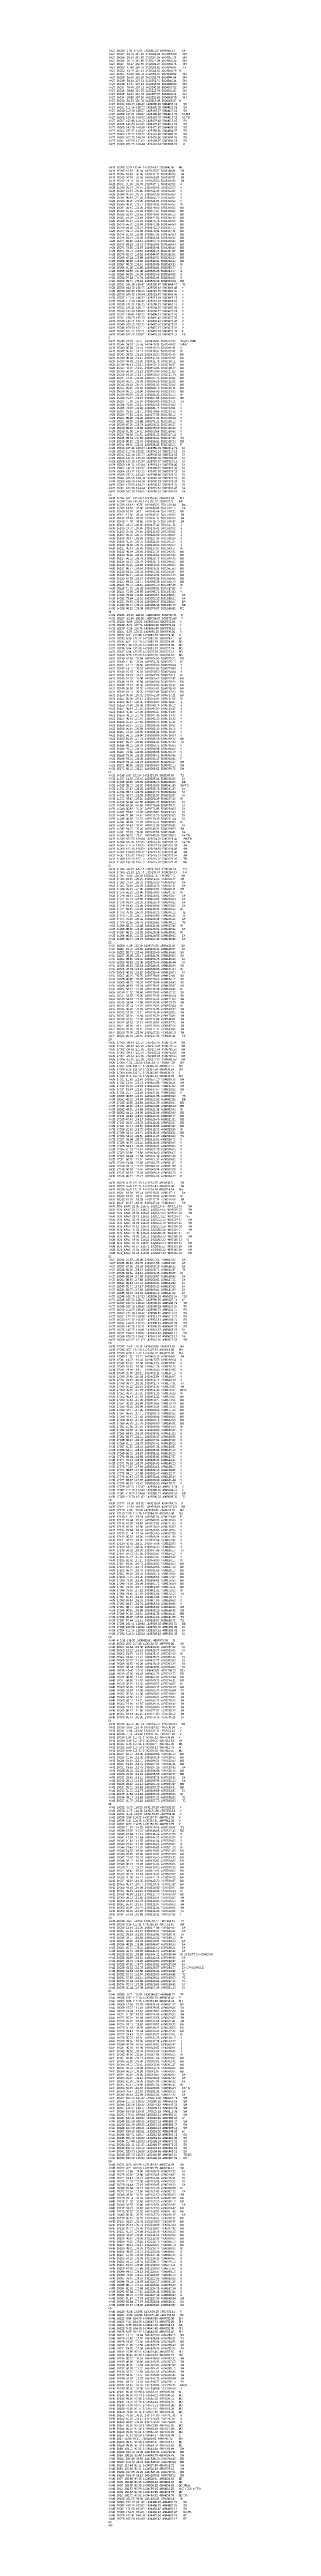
# Model space of a CAD drawing. Header units: millimetres. Extents: x -4102225 to 9709333, y -15023097 to 2258209.
# Drawn here: x 1975760 to 2001868, y 492457 to 1110595 of the extents above; entities that cross this region are included whole.
import ezdxf

# ---------------------------------------------------------------- set-up
doc = ezdxf.new("R2010")
doc.units = ezdxf.units.MM
doc.layers.get('0').update_dxf_attribs({"lineweight": 0})
doc.styles.get("Standard").update_dxf_attribs({"font": 'arial.ttf'})

msp = doc.modelspace()

# ---------------------------------------------------------------- texts
at = {"insert": (1975744.309, 1113087.968), "char_height": 500, "width": 43099.62588, "attachment_point": 1}
msp.add_mtext('\\P\\P\\PKA27  16028   3.65  143.49  1429302.26  5004065.22         SH\\PKA27  16027   10.73  140.25  1429299.06  5004055.68        SH    \\PKA27  16026   19.33  140.38  1429287.65  5004057.24        SH    \\PKA27  16025   30.44  140.46  1429277.26  5004053.32        SH    \\PKA27  16024   38.17  139.85  1429269.97  5004050.75        SH    \\PKA27  16023   47.69  139.75  1429261.62  5004045.97        TB    \\PKA27  16022   53.49  137.62  1429253.92  5004050.79   W\\PKA27  16021   55.56  136.78  1429252.37  5004048.62        SH    \\PKA27  16020   56.40  136.80  1429252.79  5004044.64        SH    \\PKA27  16019   58.24  137.31  1429251.74  5004042.24        SH\\PKA27  16018   61.71  137.22  1429248.53  5004040.93        SH    \\PKA27  16017   70.40  137.61  1429240.53  5004037.52        SH    \\PKA27  16016   78.68  137.65  1429232.78  5004034.61        SH    \\PKA27  16015   84.32  137.78  1429227.57  5004032.44        SH    \\PKA27  16014   90.83  137.90  1429221.62  5004029.79        SH\\PKA27  16013   94.12  138.08  1429218.29  5004029.27   W\\PKA27  16012  104.37  138.45  1429208.95  5004025.02        SH    \\PKA27  16011  111.94  138.23  1429202.02  5004021.95        SH    \\PKA27  16010  116.90  139.27  1429197.37  5004020.22        SH    \\PKA27  16009  125.61  139.37  1429189.40  5004016.70      SH/BB\\PKA27  16008  128.10  140.30  1429187.03  5004015.92      SH/TB\\PKA27  16007  135.45  140.18  1429179.42  5004015.16        SH    \\PKA27  16006  140.63  142.35  1429175.17  5004011.83        SH    \\PKA27  16005  143.79  140.58  1429172.93  5004008.95        SH    \\PKA27  16004  157.67  140.43  1429159.60  5004004.87        SH    \\PKA27  16003  175.21  140.77  1429143.49  5003997.92        SH    \\PKA27  16002  189.75  140.24  1429129.90  5003992.76        SH    \\PKA27  16001  192.85  141.80  1429126.97  5003991.73        SH    \\PKA27  16000  201.29  140.44  1429119.34  5003988.09        F    \\P\\P\\P\\P\\P\\P\\PKA28  15096  3.39  135.44  1429624.87  5003046.99      BB\\PKA28  15095  12.87  135.34  1429615.57  5003048.81      SH\\PKA28  15094  16.43  136.09  1429612.11  5003049.69      SH\\PKA28  15093  20.57  136.09  1429608.05  5003050.51      SH\\PKA28  15092  23.14  136.49  1429605.50  5003050.83      SH\\PKA28  15091  31.39  136.78  1429597.42  5003052.52      V\\PKA28  15090  35.74  136.67  1429593.08  5003052.96      V\\PKA28  15089  37.40  135.86  1429591.36  5003052.80      V\\PKA28  15088  39.59  135.75  1429589.18  5003053.00      V\\PKA28  15087  46.44  134.50  1429582.70  5003055.67      V\\PKA28  15086  48.25  133.99  1429581.05  5003056.62      V\\PKA28  15085  49.63  133.77  1429579.51  5003055.95      W\\PKA28  15084  50.48  133.36  1429578.66  5003056.02      BD\\PKA28  15083  51.56  133.28  1429577.57  5003056.08      BD\\PKA28  15082  52.49  133.52  1429576.64  5003056.16      BD\\PKA28  15081  54.34  133.54  1429574.82  5003056.49      BD\\PKA28  15080  55.40  133.23  1429573.75  5003056.55      BD\\PKA28  15079  56.76  133.69  1429572.38  5003056.64      BD\\PKA28  15078  58.02  133.37  1429571.20  5003057.17      BD\\PKA28  15077  59.13  133.50  1429570.11  5003057.41      BD\\PKA28  15076  61.31  133.03  1429567.92  5003057.54      BD\\PKA28  15075  63.75  133.29  1429565.58  5003058.32      BD\\PKA28  15074  66.55  133.14  1429562.79  5003058.62      BD\\PKA28  15073  69.31  133.49  1429560.03  5003058.84      BD\\PKA28  15072  73.58  133.57  1429555.98  5003060.43      BD\\PKA28  15071  78.17  133.52  1429551.43  5003061.06      BD\\PKA28  15070  82.73  133.52  1429546.97  5003062.02      BD\\PKA28  15069  87.34  133.69  1429542.53  5003063.33      BD\\PKA28  15068  88.96  133.82  1429540.91  5003063.49      BD\\PKA28  15067  90.26  133.91  1429539.59  5003063.53      W\\PKA28  15066  91.06  134.00  1429538.82  5003063.77      S\\PKA28  15065  94.55  134.30  1429535.35  5003064.17      S\\PKA28  15064  96.36  134.24  1429533.48  5003064.06      S\\PKA28  15063  97.84  134.74  1429531.98  5003064.09      S\\PKA28  15062  99.70  135.13  1429530.19  5003064.64      BB\\PKA28  15061  101.26  136.47  1429528.67  5003064.97      TB\\PKA28  15060  104.72  136.76  1429525.43  5003066.48      V\\PKA28  15059  106.43  136.25  1429523.76  5003066.84      V\\PKA28  15058  108.72  136.54  1429521.43  5003066.86      V\\PKA28  15057  113.11  136.32  1429517.19  5003068.03      V\\PKA28  15056  117.18  136.42  1429513.16  5003068.66      V\\PKA28  15055  121.62  136.26  1429508.75  5003069.21      V\\PKA28  15054  125.42  136.12  1429504.95  5003069.60      V\\PKA28  15053  130.33  136.03  1429500.17  5003070.73      V\\PKA28  15052  134.41  136.29  1429496.21  5003071.76      V\\PKA28  15051  138.23  135.78  1429492.48  5003072.55      V\\PKA28  15050  140.21  136.11  1429490.45  5003072.47      V\\PKA28  15049  155.65  136.20  1429475.35  5003075.72      V\\PKA28  15048  158.73  137.12  1429472.17  5003075.52      V\\PKA28  15047  160.24  137.11  1429470.78  5003076.29      F\\PKA28  15046  167.22  136.87  1429463.93  5003077.63      SH\\P51                \\PKA29  15045  27.28  134.41  1429430.56  5002317.39      TB(OS-10M)\\PKA29  15044  34.37  131.69  1429420.35  5002308.97      V/BB\\PKA29  15043  35.56  131.46  1429419.20  5002309.31      V\\PKA29  15042  36.46  131.44  1429418.32  5002309.51      W\\PKA29  15041  38.52  131.24  1429416.23  5002309.45      BD\\PKA29  15040  40.24  131.17  1429414.51  5002309.58      BD\\PKA29  15039  43.02  131.20  1429411.78  5002310.11      BD\\PKA29  15038  45.41  131.17  1429409.41  5002310.43      BD\\PKA29  15037  47.96  131.21  1429406.88  5002310.76      BD\\PKA29  15036  50.94  131.22  1429403.99  5002311.62      BD\\PKA29  15035  54.32  131.17  1429400.60  5002311.74      BD\\PKA29  15034  57.25  131.03  1429397.76  5002312.61      BD\\PKA29  15033  59.75  130.93  1429395.26  5002312.82      BD\\PKA29  15032  63.61  130.76  1429391.39  5002312.99      BD\\PKA29  15031  65.65  130.52  1429389.43  5002313.71      BD\\PKA29  15030  69.16  130.60  1429385.99  5002314.40      BD\\PKA29  15029  69.98  131.25  1429385.12  5002314.18      W\\PKA29  15028  70.43  131.19  1429384.68  5002314.23      BB\\PKA29  15027  71.98  133.07  1429383.09  5002314.11      TB\\PKA29  15026  72.55  133.11  1429382.58  5002314.56      V\\PKA29  15025  73.38  132.85  1429381.74  5002314.51      V\\PKA29  15024  75.50  132.71  1429379.63  5002314.78      V\\PKA29  15023  77.61  133.01  1429377.55  5002315.12      V\\PKA29  15022  80.85  133.26  1429374.31  5002315.34      V\\PKA29  15021  84.03  133.65  1429371.22  5002316.19      V\\PKA29  15020  87.03  133.79  1429368.21  5002316.37      V\\PKA29  15019  89.66  133.86  1429365.60  5002316.69      V\\PKA29  15018  91.56  134.31  1429363.68  5002316.68      V\\PKA29  15017  94.05  134.51  1429361.23  5002317.14      V\\PKA29  15016  95.01  134.55  1429360.31  5002317.45      TB\\PKA29  15015  98.59  132.43  1429356.81  5002318.28      BB\\PKA29  15014  99.00  132.45  1429356.38  5002318.15      F\\PKA29  15013  105.40  132.63  1429350.05  5002319.09      SH\\PKA29  15012  113.50  132.80  1429342.01  5002320.12      SH\\PKA29  15011  122.10  132.73  1429333.54  5002321.62      SH\\PKA29  15010  127.64  132.78  1429328.06  5002322.47      SH\\PKA29  15009  135.15  132.59  1429320.57  5002323.11      SH\\PKA29  15008  141.74  132.64  1429314.11  5002324.46      SH\\PKA29  15007  147.54  132.52  1429308.37  5002325.36      SH\\PKA29  15006  153.17  132.76  1429302.78  5002326.03      SH\\PKA29  15005  159.34  133.42  1429296.68  5002326.94      SH\\PKA29  15004  165.05  134.14  1429291.04  5002327.81      SH\\PKA29  15003  168.60  134.24  1429287.53  5002328.38      SH\\PKA29  15002  175.88  134.25  1429280.32  5002329.34      SH\\PKA29  15001  183.70  134.34  1429272.58  5002330.47      SH\\PKA29  15000  189.75  134.56  1429266.56  5002331.10      SH\\P46                \\PKA30  14034  0.01  135.98  1429156.64  5001619.34        RE    \\PKA30  14035  7.06  135.80  1429150.53  5001622.91      RE\\PKA30  14036  13.43  135.55  1429145.22  5001626.44        BA    \\PKA30  14037  14.92  132.90  1429143.88  5001627.10        SH    \\PKA30  15100  16.01  130.71  1429143.64  5001628.70      BB\\PKA30  15101  17.36  128.48  1429142.62  5001629.60      SH\\PKA30  15102  18.87  128.02  1429141.12  5001630.09      SH\\PKA30  15103  21.54  128.89  1429138.40  5001630.82      SH\\PKA30  15104  23.10  129.30  1429137.12  5001631.71      S\\PKA30  15105  24.76  129.85  1429135.92  5001632.92      S\\PKA30  15106  29.61  130.10  1429131.89  5001635.61      S\\PKA30  15107  35.33  129.67  1429126.98  5001638.56      S\\PKA30  15108  38.47  129.83  1429124.36  5001640.29      S\\PKA30  15109  41.93  129.75  1429121.06  5001641.55      S\\PKA30  15110  43.69  129.70  1429119.58  5001642.50      S\\PKA30  15111  45.41  128.93  1429117.97  5001643.17      W\\PKA30  15112  46.04  128.65  1429117.39  5001643.43      BD\\PKA30  15113  48.02  128.16  1429115.62  5001644.32      BD\\PKA30  15114  50.19  128.78  1429113.74  5001645.42      BD\\PKA30  15115  52.79  128.70  1429111.41  5001646.58      BD\\PKA30  15116  55.29  128.66  1429109.39  5001648.08      BD\\PKA30  15117  60.77  128.54  1429105.12  5001651.60      BD\\PKA30  15118  63.32  128.32  1429102.91  5001652.87      BD\\PKA30  15119  66.47  128.32  1429100.39  5001654.78      BD\\PKA30  15120  67.93  128.14  1429099.18  5001655.59      BD\\PKA30  15121  69.23  128.41  1429098.36  5001656.73      BD\\PKA30  15123  70.17  128.61  1429097.40  5001657.45      W\\PKA30  15125  71.76  130.38  1429095.91  5001657.59      V\\PKA30  15124  72.05  130.50  1429095.71  5001657.82      V\\PKA30  14033  75.04  131.93  1429092.67  5001658.60        SH    \\PKA30  14032  75.84  131.91  1429092.10  5001659.20        SH    \\PKA30  14031  78.90  135.40  1429089.37  5001660.60        BA    \\PKA30  14030  82.77  135.46  1429086.16  5001662.76        RE    \\PKA30  14029  90.53  135.39  1429079.57  5001666.86      RE\\P34                \\PKA31  15126  -15.30  128.32  1429099.60  5000733.71      F\\PKA31  15127  -12.40  128.36  1429096.56  5000733.60      V\\PKA31  15128  -9.08  128.22  1429093.64  5000731.94      V\\PKA31  15129  -5.71  127.73  1429090.30  5000731.24      V\\PKA31  15130  -2.16  126.76  1429086.89  5000730.11      V\\PKA31  15131  -1.53  126.53  1429086.15  5000730.02      S\\PKA31  15132  0.41  126.45  1429085.39  5000729.38      S\\PKA31  15133  0.50  126.22  1429085.26  5000729.41      W\\PKA31  15134  0.51  126.00  1429085.29  5000729.29      BD\\PKA31  15135  1.39  125.93  1429083.68  5000728.99      BD\\PKA31  15136  3.94  125.80  1429081.31  5000727.74      BD\\PKA31  15137  6.34  125.85  1429078.99  5000727.13      BD\\PKA31  15138  8.75  125.90  1429076.76  5000726.18      BD\\PKA31  15139  10.83  125.94  1429074.90  5000725.20      BD\\PKA31  15140  11.49  126.24  1429074.24  5000725.10      W\\PKA31  15141  12.11  126.55  1429073.60  5000725.04      S\\PKA31  15142  14.19  126.53  1429071.81  5000723.88      S\\PKA31  15143  15.37  126.33  1429070.50  5000724.04      S\\PKA31  15144  18.23  126.17  1429067.79  5000723.11      W\\PKA31  15145  19.75  126.08  1429066.41  5000722.47      BD\\PKA31  15146  23.37  125.94  1429063.09  5000720.99      BD\\PKA31  15147  27.91  125.66  1429058.83  5000719.42      BD\\PKA31  15148  30.89  125.76  1429056.01  5000718.45      BD\\PKA31  15149  34.16  125.76  1429052.84  5000717.60      BD\\PKA31  15150  35.66  126.01  1429051.39  5000717.21      BD\\PKA31  15151  36.05  126.17  1429051.05  5000717.01      W\\PKA31  15152  36.47  126.36  1429050.65  5000716.87      S\\PKA31  15153  37.80  126.92  1429049.49  5000716.18      S\\PKA31  15154  40.44  127.01  1429047.00  5000715.28      S\\PKA31  15155  41.83  127.09  1429045.67  5000714.88      V\\PKA31  15156  43.19  127.48  1429044.38  5000714.46      V\\PKA31  15157  46.41  127.67  1429041.33  5000713.42      V\\PKA31  15158  51.42  127.55  1429036.75  5000711.35      V\\PKA31  15159  52.97  127.22  1429035.35  5000710.68      V\\PKA31  15160  56.87  126.88  1429031.39  5000710.15      V\\PKA31  15161  57.20  126.65  1429031.01  5000710.25      V\\PKA31  15162  58.16  126.60  1429030.06  5000710.04      V\\PKA31  15163  62.82  127.78  1429025.26  5000709.72      BB\\PKA31  15164  66.73  128.56  1429021.93  5000707.33      TB\\PKA31  15165  68.15  128.70  1429020.71  5000706.53      V\\PKA31  15166  70.12  128.45  1429018.96  5000705.56      V\\PKA31  15167  72.69  128.50  1429016.88  5000703.76      V\\PKA31  15168  73.99  128.28  1429015.41  5000703.98      V\\PKA31  15169  75.29  128.30  1429014.17  5000703.61      F\\PKA31  15170  76.14  128.27  1429013.37  5000703.30      SH\\PKA31  15171  80.02  128.23  1429009.67  5000702.13      SH\\PKA31  15172  83.16  128.21  1429006.82  5000700.78      SH\\P47                \\PKA32  14058  5.67  133.54  1429336.89  5000247.87        TB    \\PKA32  14057  14.39  132.43  1429335.38  5000236.62        SH    \\PKA32  14056  20.99  125.92  1429325.40  5000236.88        BB    \\PKA32  14055  33.15  126.02  1429310.05  5000241.98      SH/TB\\PKA32  14054  37.47  126.23  1429305.76  5000241.39        SH    \\PKA32  14053  45.71  126.79  1429297.71  5000239.64        SH    \\PKA32  14052  50.70  125.93  1429292.83  5000238.57        SH    \\PKA32  14051  55.40  125.01  1429288.29  5000237.36      W\\PKA32  14050  58.94  124.55  1429284.72  5000237.09        SH    \\PKA32  14049  65.06  124.58  1429278.86  5000235.25        SH    \\PKA32  14048  68.93  124.82  1429274.98  5000234.88        SH    \\PKA32  14047  75.45  124.76  1429268.62  5000233.43        SH    \\PKA32  14046  81.54  124.61  1429262.70  5000232.00        SH    \\PKA32  14045  86.09  124.72  1429258.19  5000231.34        SH    \\PKA32  14044  89.93  124.97  1429254.41  5000230.63      W\\PKA32  14043  92.47  125.45  1429251.96  5000229.96        SH    \\PKA32  14042  94.76  125.40  1429249.71  5000229.53      SH\\PKA32  14041  97.01  126.38  1429247.56  5000228.81        SH    \\PKA32  14040  99.25  127.41  1429245.31  5000228.63        SH/TB    \\PKA32  14039  100.55  126.94  1429244.02  5000228.44        SH/TB    \\PKA32  14038  100.84  127.06  1429243.10  5000231.67      SH/TB\\PKA32  14064  118.04  126.29  1429227.18  5000223.58        SH    \\PKA32  14063  120.10  126.58  1429224.89  5000224.43        SH    \\PKA32  14062  124.55  126.27  1429220.55  5000223.43        SH    \\PKA32  14061  126.87  126.60  1429218.31  5000222.84        SH    \\PKA32  14060  129.23  127.13  1429216.02  5000222.25        TB    \\PKA32  14059  132.28  126.12  1429213.07  5000221.47        BB    \\P27                \\PKA33  14086  -32.93  125.44  1429243.68  4999916.51        SH    \\PKA33  14085  -22.89  125.44  1429234.09  4999919.49        SH    \\PKA33  14084  -5.36  125.10  1429217.27  4999924.43        SH    \\PKA33  14083  10.87  125.07  1429201.63  4999928.76      SH\\PKA33  14082  27.97  125.23  1429185.23  4999933.59        SH    \\PKA33  14081  43.86  125.39  1429169.78  4999937.35        SH    \\PKA33  14080  50.41  124.90  1429163.64  4999939.71      SH\\PKA33  14075  55.23  123.96  1429159.09  4999941.33      W\\PKA33  14076  58.57  123.66  1429155.82  4999942.07        SH    \\PKA33  14077  61.71  123.50  1429152.84  4999943.04        SH    \\PKA33  14078  63.87  123.26  1429150.76  4999943.63        SH    \\PKA33  14079  64.68  123.05  1429149.99  4999943.88        SH    \\PKA33  14074  68.46  123.99  1429148.13  4999950.20      W\\PKA33  14072  70.95  125.37  1429143.29  4999943.15        TB    \\PKA33  14073  71.39  125.71  1429143.69  4999946.26        TB    \\PKA33  14071  75.65  125.32  1429139.38  4999946.69        SH    \\PKA33  14070  81.58  125.45  1429133.62  4999948.10        TB    \\PKA33  14069  83.15  123.85  1429131.94  4999947.96      W\\PKA33  14068  85.00  123.28  1429130.31  4999948.99        SH    \\PKA33  14067  86.26  123.92  1429129.14  4999949.46      W\\PKA33  14066  86.89  124.32  1429128.55  4999949.69        SH    \\PKA33  14065  90.70  125.76  1429124.94  4999950.95        SH    \\P22                \\PKA34  18000  -4.39  132.10  1429274.02  4999131.25        SH    \\PKA34  18001  16.18  129.02  1429263.11  4999146.57        SH    \\PKA34  18002  28.75  122.46  1429253.49  4999154.68      SH\\PKA34  18027  45.06  120.47  1429241.58  4999165.82      SH\\PKA34  18004  45.80  122.31  1429230.45  4999146.38        SH    \\PKA34  18003  45.82  122.36  1429230.44  4999146.44        SH    \\PKA34  18026  46.62  120.64  1429240.25  4999166.68      SH\\PKA34  18006  47.74  121.12  1429229.86  4999151.23      W\\PKA34  18005  48.01  121.18  1429229.44  4999150.83        SH    \\PKA34  18007  48.20  120.78  1429229.65  4999152.01      SH\\PKA34  18025  48.96  120.95  1429238.43  4999168.15      SH\\PKA34  18008  49.20  120.37  1429229.54  4999154.49      SH\\PKA34  18009  49.97  120.24  1429229.32  4999155.92      SH\\PKA34  18024  50.77  121.20  1429237.18  4999169.47      W \\PKA34  18010  51.39  120.60  1429228.61  4999157.76      SH\\PKA34  18011  53.59  120.85  1429227.39  4999160.24      SH\\PKA34  18015  54.07  121.32  1429234.68  4999171.63      SH\\PKA34  18016  54.34  121.90  1429236.34  4999173.78      SH\\PKA34  18012  55.14  121.15  1429226.93  4999162.64      W\\PKA34  18014  55.39  121.29  1429231.05  4999169.32      SH\\PKA34  18013  57.28  121.21  1429228.14  4999168.56      SH\\PKA34  18017  58.32  121.04  1429233.79  4999176.86      SH\\PKA34  18018  62.92  121.60  1429231.04  4999180.61      SH\\PKA34  18022  68.50  123.17  1429230.07  4999187.29      SH\\PKA34  18021  69.80  123.11  1429228.90  4999187.99      SH\\PKA34  18019  70.62  123.51  1429224.12  4999184.57      SH\\PKA34  18020  70.95  123.04  1429227.33  4999188.14      SH\\PKA34  18023  80.92  122.91  1429214.38  4999189.21        SH    \\P28                \\PKA35  17000  -98.44  121.15  1429257.95  4998772.40      SH\\PKA35  17001  -89.16  121.26  1429249.29  4998775.75      SH\\PKA35  17002  -59.92  121.58  1429221.64  4998785.26      SH\\PKA35  17003  -39.17  121.76  1429202.22  4998792.56      SH\\PKA35  17004  -20.53  121.55  1429184.84  4998799.35      SH\\PKA35  17005  -12.46  121.66  1429177.07  4998801.58      SH\\PKA35  17006  -4.32  121.63  1429169.43  4998804.39      SH\\PKA35  17007  5.06  121.57  1429160.55  4998807.41      SH\\PKA35  17008  8.26  121.68  1429157.56  4998808.54      SH\\PKA35  17009  8.88  121.82  1429156.98  4998808.75      F\\PKA35  17010  9.76  122.05  1429156.11  4998808.93      SH\\PKA35  17011  11.83  122.67  1429154.20  4998809.76      SH\\PKA35  17012  13.45  122.73  1429152.66  4998810.25      SH\\PKA35  17013  15.33  122.64  1429150.93  4998811.00      SH\\PKA35  17014  18.84  121.61  1429147.57  4998812.02      SH\\PKA35  17015  21.77  121.84  1429144.83  4998813.06      V\\PKA35  18060  40.65  122.01  1429124.95  4998800.93        TB    \\PKA35  18061  43.39  119.84  1429122.02  4998802.86        BB    \\PKA35  17035  43.58  118.63  1429124.36  4998820.60      BD\\PKA35  17036  43.93  119.47  1429123.86  4998820.24      BD\\PKA35  18062  44.00  119.65  1429121.38  4998803.43      W\\PKA35  18063  44.31  118.95  1429121.06  4998803.68      BD\\PKA35  17034  44.82  118.91  1429123.10  4998820.77      BD\\PKA35  17033  47.67  119.17  1429120.45  4998821.80      BD\\PKA35  17032  50.00  119.37  1429118.26  4998822.60      BD\\PKA35  17031  51.71  119.51  1429116.58  4998822.97      BD\\PKA35  17030  52.65  119.72  1429115.72  4998823.38      W\\PKA35  17029  53.21  119.71  1429115.18  4998823.51      BB\\PKA35  17028  54.18  120.51  1429114.28  4998823.89      TB\\PKA35  17027  56.04  120.77  1429112.61  4998824.75      V\\PKA35  17026  58.57  121.21  1429110.26  4998825.69      V\\PKA35  17025  59.47  120.83  1429109.31  4998825.69      V\\PKA35  17024  61.78  121.67  1429107.19  4998826.63      V\\PKA35  17023  62.96  121.66  1429106.00  4998826.80      V\\PKA35  17022  64.94  121.54  1429104.14  4998827.48      V\\PKA35  17021  68.32  121.81  1429101.11  4998829.06      V\\PKA35  17020  74.94  122.66  1429094.78  4998831.02      V\\PKA35  17019  78.19  121.72  1429091.67  4998831.98      V\\PKA35  17018  80.03  121.46  1429089.94  4998832.58      V\\PKA35  17017  83.67  122.33  1429086.49  4998833.76      V\\PKA35  17016  85.72  122.17  1429084.66  4998834.72      F\\P41                \\PKA36  18028  0.13  120.39  1429231.35  4998230.51        SH    \\PKA36  18029  5.66  120.74  1429228.41  4998225.60        SH    \\PKA36  18030  9.63  120.11  1429224.10  4998224.14      SH\\PKA36  18031  18.63  119.44  1429218.36  4998217.11        SH    \\PKA36  18032  18.79  118.61  1429218.39  4998216.86      W\\PKA36  18033  19.37  118.38  1429217.74  4998216.68      SH\\PKA36  18034  19.47  118.69  1429217.68  4998216.60        SH    \\PKA36  SOL_KA48  22.25  118.45  1429218.97  4998211.96        SH    \\PKA36  SOL_KA49  25.97  118.33  1429216.65  4998209.03        SH    \\PKA36  SOL_KA51  28.99  118.24  1429214.30  4998207.00        SH    \\PKA36  SOL_KA50  29.01  118.28  1429214.22  4998207.04      SH\\PKA36  SOL_KA52  32.78  118.32  1429212.72  4998203.47        SH    \\PKA36  SOL_KA53  32.96  118.29  1429212.76  4998203.22        SH    \\PKA36  SOL_KA54  37.11  118.36  1429210.29  4998199.89        SH    \\PKA36  SOL_KA55  40.60  118.59  1429208.28  4998197.04        SH    \\PKA36  SOL_KA56  47.45  118.23  1429205.06  4998190.94      SH\\PKA36  SOL_KA57  49.90  118.13  1429203.03  4998189.36        SH    \\PKA36  SOL_KA58  54.50  118.25  1429200.33  4998185.63      W\\PKA36  SOL_KA59  58.63  119.57  1429196.34  4998183.42        SH    \\PKA36  SOL_KA60  66.54  119.76  1429193.27  4998175.88        SH    \\PKA36  SOL_KA61  75.55  119.98  1429188.32  4998168.35        SH    \\PKA36  SOL_KA62  82.92  120.08  1429184.42  4998162.08        SH    \\P22                \\PKA37  18035  37.63  120.08  1429307.53  4998197.68        SH    \\PKA37  18036  50.62  119.75  1429307.56  4998184.68        SH    \\PKA37  18037  67.09  119.34  1429308.25  4998168.22        SH    \\PKA37  18038  82.35  119.17  1429308.73  4998152.97        TB    \\PKA37  18039  84.69  118.13  1429309.25  4998150.65      W\\PKA37  18040  85.34  117.99  1429308.67  4998149.98        SH    \\PKA37  18041  88.03  117.68  1429308.83  4998147.29        SH    \\PKA37  18042  90.81  117.43  1429309.03  4998144.52        SH    \\PKA37  18043  92.70  117.17  1429309.13  4998142.63        SH    \\PKA37  18044  93.75  117.03  1429309.01  4998141.58        SH    \\PKA37  18045  94.23  116.94  1429313.40  4998141.32        SH    \\PKA37  18048  102.08  117.33  1429309.05  4998133.24        SH    \\PKA37  18046  102.31  118.17  1429308.95  4998133.01      W\\PKA37  18047  102.54  119.49  1429309.36  4998132.79        TB    \\PKA37  18049  106.09  119.62  1429309.29  4998129.24        SH    \\PKA37  18050  114.27  119.49  1429308.75  4998121.04        SH    \\PKA37  18052  122.10  119.40  1429309.87  4998113.24        SH    \\PKA37  18051  122.28  119.58  1429310.13  4998113.07        SH    \\PKA37  18053  129.12  118.62  1429310.81  4998106.24        SH    \\PKA37  18054  134.34  118.79  1429309.61  4998100.99        SH    \\PKA37  18055  142.96  118.71  1429309.76  4998092.37        SH    \\PKA37  18056  147.25  118.61  1429310.28  4998088.09      SH\\PKA37  18057  154.24  120.00  1429310.66  4998081.11        SH    \\PKA37  18058  158.23  119.90  1429310.88  4998077.12      SH\\PKA37  18059  162.67  121.53  1429310.80  4998072.68        SH    \\P25                \\PKA38  17037  -2.48  120.19  1429408.58  4998217.87      SH\\PKA38  17038  0.57  120.08  1429407.93  4998214.89      SH\\PKA38  17039  8.20  119.22  1429406.52  4998207.39      SH\\PKA38  17040  11.59  119.21  1429406.17  4998204.01      SH\\PKA38  17041  14.72  119.46  1429405.58  4998200.94      V\\PKA38  17042  16.92  119.58  1429404.93  4998198.82      V\\PKA38  17043  19.46  119.58  1429404.78  4998196.26      V\\PKA38  17044  23.03  119.41  1429403.60  4998192.85      V\\PKA38  17045  26.75  119.11  1429403.11  4998189.16      V\\PKA38  17046  29.85  119.58  1429402.84  4998186.06      V\\PKA38  17047  33.48  119.52  1429402.44  4998182.44      V\\PKA38  17048  38.70  119.92  1429401.45  4998177.31      TB\\PKA38  17049  39.22  119.19  1429401.35  4998176.80      SH\\PKA38  17050  39.58  117.94  1429401.15  4998176.47      BB/S\\PKA38  17051  39.76  117.91  1429401.13  4998176.29      W\\PKA38  17052  40.44  117.64  1429401.12  4998175.60      BD\\PKA38  17053  41.51  117.39  1429400.77  4998174.58      BD\\PKA38  17054  42.38  116.99  1429400.52  4998173.74      BD\\PKA38  17055  43.38  116.90  1429400.14  4998172.79      BD\\PKA38  17056  44.77  117.06  1429399.92  4998171.42      BD\\PKA38  17057  46.60  117.41  1429399.79  4998169.58      BD\\PKA38  17058  47.40  117.52  1429399.55  4998168.82      BD\\PKA38  17059  48.66  117.39  1429399.41  4998167.56      BD\\PKA38  17060  50.36  117.76  1429399.00  4998165.91      BD\\PKA38  17061  51.99  117.87  1429399.05  4998164.24      W\\PKA38  17062  53.03  117.92  1429398.69  4998163.25      S\\PKA38  17063  54.49  118.24  1429398.31  4998161.83      S\\PKA38  17064  55.75  118.31  1429398.17  4998160.58      S\\PKA38  17065  58.47  118.37  1429397.91  4998157.86      S\\PKA38  17066  61.10  118.37  1429397.41  4998155.28      S\\PKA38  17067  61.50  118.43  1429397.28  4998154.90      V\\PKA38  17068  64.13  118.45  1429396.98  4998152.28      V\\PKA38  17069  66.28  118.67  1429396.31  4998150.22      V\\PKA38  17070  69.04  118.68  1429395.82  4998147.50      V\\PKA38  17071  72.21  118.70  1429395.13  4998144.40      V\\PKA38  17072  76.52  118.37  1429394.00  4998140.23      V\\PKA38  17073  77.59  117.94  1429393.82  4998139.17      V\\PKA38  17074  83.85  117.30  1429392.45  4998133.06      V\\PKA38  17075  84.13  117.09  1429392.47  4998132.77      V\\PKA38  17076  91.47  117.33  1429391.81  4998125.43      V\\PKA38  17077  95.65  117.78  1429390.39  4998121.44      V\\PKA38  17078  96.87  118.42  1429390.30  4998120.22      V\\PKA38  17079  100.91  117.62  1429390.43  4998116.09      V\\PKA38  17082  112.13  117.93  1429389.20  4998104.91      V\\PKA38  17081  114.99  119.64  1429390.27  4998101.84      BB\\PKA38  17080  118.78  121.02  1429388.05  4998098.36      TB\\P46                \\PKA39  17122  -23.09  119.39  1429519.92  4998234.23      S\\PKA39  17121  -11.38  119.59  1429529.61  4998227.63      SH\\PKA39  17120  -4.36  119.59  1429535.06  4998223.20      SH\\PKA39  17119  7.85  119.78  1429544.16  4998215.09      SH\\PKA39  17118  11.32  119.74  1429547.36  4998213.48      F\\PKA39  17117  15.34  119.12  1429549.96  4998210.33      V\\PKA39  17116  16.85  118.82  1429552.81  4998211.63      V\\PKA39  17115  20.92  119.06  1429558.69  4998215.07      V\\PKA39  17114  28.84  118.62  1429565.55  4998210.56      V\\PKA39  17113  31.14  117.24  1429566.80  4998207.55      V\\PKA39  17112  35.37  118.30  1429568.24  4998201.39      V\\PKA39  17111  42.27  118.36  1429572.09  4998194.87      V\\PKA39  17110  47.61  118.51  1429576.68  4998192.09      V\\PKA39  17109  53.73  118.66  1429581.30  4998188.05      V\\PKA39  17108  58.32  118.93  1429584.88  4998185.17      TB\\PKA39  17107  59.71  117.95  1429585.87  4998184.18      V\\PKA39  17106  61.78  117.51  1429587.87  4998183.39      V\\PKA39  17105  62.03  117.11  1429588.00  4998183.15      W\\PKA39  17104  63.05  116.42  1429588.83  4998182.56      BD\\PKA39  17103  64.15  116.43  1429589.58  4998181.72      BD\\PKA39  17102  66.70  116.48  1429591.58  4998180.13      BD\\PKA39  17101  69.39  116.22  1429593.75  4998178.55      BD\\PKA39  17100  71.73  116.26  1429595.51  4998177.00      BD\\PKA39  17099  73.06  116.05  1429596.82  4998176.53      BD\\PKA39  17098  74.08  115.99  1429597.73  4998176.04      BD\\PKA39  17097  78.91  116.77  1429601.60  4998173.11      BD\\PKA39  17096  78.92  117.19  1429601.12  4998172.50      W\\PKA39  17095  79.69  117.97  1429601.85  4998172.18      TB\\PKA39  17094  81.46  118.53  1429602.98  4998170.74      V\\PKA39  17093  83.64  118.37  1429604.89  4998169.66      V\\PKA39  17092  84.67  118.76  1429605.69  4998169.01      V\\PKA39  17091  86.17  118.86  1429606.82  4998168.02      SH\\PKA39  17090  90.48  118.58  1429610.29  4998165.45      SH\\PKA39  17089  91.93  118.91  1429611.38  4998164.49      BB\\PKA39  17088  96.35  120.92  1429614.69  4998161.55      TB\\PKA39  17087  97.64  121.11  1429615.67  4998160.71      TB\\PKA39  17086  101.84  118.94  1429619.38  4998158.64      BB\\PKA39  17085  102.66  118.59  1429620.30  4998158.49      SH\\PKA39  17084  111.54  118.49  1429627.15  4998152.83      SH\\PKA39  17083  114.24  118.34  1429629.43  4998151.38      SH\\P40                \\PKA40  4  0.35  116.35  1430435.65  4997679.59      SH\\PKA40  20000  4.62  115.49  1430432.58  4997683.06        SH    \\PKA40  20001  10.64  115.36  1430428.33  4997687.32        SH    \\PKA40  20002  15.33  115.14  1430429.77  4997693.89        SH    \\PKA40  20003  24.57  113.13  1430426.12  4997702.38      W\\PKA40  20004  24.83  111.42  1430425.73  4997702.49        SH    \\PKA40  20005  33.22  111.10  1430412.77  4997703.69        SH    \\PKA40  20006  34.55  110.89  1430410.49  4997703.25        SH    \\PKA40  20007  35.74  110.92  1430409.59  4997704.03        SH    \\PKA40  1913B  45.40  109.11  1430403.81  4997709.76      BD\\PKA40  19013  47.38  110.40  1430401.78  4997712.72      BD\\PKA40  19012  48.05  111.01  1430401.07  4997712.94      BD\\PKA40  19011  49.96  111.82  1430399.78  4997714.36      BD\\PKA40  19010  50.25  112.32  1430399.57  4997714.56      W\\PKA40  19009  50.69  112.56  1430399.17  4997714.78      BB\\PKA40  19008  53.87  114.98  1430396.75  4997716.84      TB\\PKA40  19007  55.39  114.96  1430395.83  4997718.09      SH\\PKA40  19006  62.59  114.61  1430390.62  4997723.06      SH\\PKA40  19005  68.12  114.71  1430386.73  4997726.99      SH\\PKA40  19004  73.09  113.97  1430383.13  4997730.42      SH\\PKA40  19003  77.43  113.95  1430380.00  4997733.42      SH\\PKA40  19002  80.22  114.86  1430377.91  4997735.27      SH\\PKA40  19001  84.44  115.21  1430374.80  4997738.12      SH\\PKA40  19000  85.97  115.96  1430373.78  4997739.28      TB\\P24                \\PKA41  19015  -12.70  114.71  1430311.75  4997596.94      SH\\PKA41  19016  -9.65  114.78  1430310.32  4997599.64      F\\PKA41  19017  -7.88  114.92  1430309.48  4997601.20      V\\PKA41  19018  -4.42  114.93  1430307.91  4997604.28      V\\PKA41  19019  1.84  115.01  1430305.21  4997609.93      V\\PKA41  19020  4.38  115.08  1430304.02  4997612.18      TB\\PKA41  19021  5.25  113.11  1430302.74  4997612.39      BB\\PKA41  19022  5.59  112.09  1430302.31  4997612.48      W\\PKA41  19023  8.00  111.42  1430301.68  4997615.01      BD\\PKA41  19024  10.10  110.95  1430299.65  4997616.13      BD\\PKA41  19025  11.56  111.92  1430300.26  4997618.30      BD\\PKA41  19026  15.87  111.71  1430299.24  4997622.63      BD\\PKA41  19027  19.03  111.45  1430297.53  4997625.31      BD\\PKA41  20011  19.63  111.45  1430294.15  4997623.93        SH    \\PKA41  19028  20.33  111.33  1430296.86  4997626.43      BD\\PKA41  19029  23.01  111.13  1430295.56  4997628.77      BD\\PKA41  20012  23.49  111.21  1430295.78  4997629.42        SH    \\PKA41  20013  26.13  111.10  1430295.56  4997632.22        SH    \\PKA41  19030  26.48  111.13  1430294.20  4997631.97      BD\\PKA41  19031  28.20  110.85  1430293.20  4997633.40      BD\\PKA41  20014  31.23  111.77  1430289.69  4997634.90        SH    \\PKA41  20015  31.84  112.19  1430289.22  4997635.33      W\\PKA41  20016  34.17  115.65  1430287.23  4997636.83        TB    \\PKA41  20017  41.78  115.18  1430287.70  4997645.83        TB    \\P24                \\PKA42  19032  -8.70  114.23  1430168.18  4997505.82      F\\PKA42  19033  -4.75  114.16  1430164.96  4997508.14      V\\PKA42  19034  -1.49  114.37  1430162.13  4997509.82      V\\PKA42  19035  3.09  114.32  1430157.97  4997511.70      V\\PKA42  19036  5.41  114.36  1430155.94  4997512.83      V\\PKA42  19037  8.22  114.35  1430153.26  4997513.75      V\\PKA42  19038  11.57  114.53  1430150.45  4997515.61      TB\\PKA42  19039  15.56  111.23  1430146.88  4997517.40      BB\\PKA42  19040  16.04  111.13  1430146.44  4997517.59      S\\PKA42  19041  17.97  111.64  1430144.75  4997518.52      S\\PKA42  19042  21.41  111.55  1430141.64  4997520.00      S\\PKA42  19043  22.86  111.20  1430140.43  4997520.82      S\\PKA42  19044  23.43  111.15  1430140.05  4997521.33      W\\PKA42  19045  24.55  110.93  1430139.05  4997521.83      BD\\PKA42  19046  26.00  110.65  1430137.81  4997522.58      BD\\PKA42  19047  27.61  110.37  1430136.40  4997523.35      BD\\PKA42  19048  29.12  110.03  1430135.06  4997524.05      BD\\PKA42  19049  30.23  109.87  1430134.36  4997525.09      BD\\PKA42  19050  31.10  109.73  1430133.50  4997525.33      BD\\PKA42  19051  38.42  110.16  1430126.96  4997528.62      BD\\PKA42  19052  39.77  110.24  1430125.67  4997529.07      BD\\PKA42  19053  41.08  110.47  1430124.44  4997529.55      BD\\PKA42  19054  43.23  110.65  1430122.70  4997530.87      BD\\PKA42  19055  45.40  110.77  1430120.76  4997531.83      BD\\PKA42  19056  47.61  110.98  1430118.89  4997533.03      BD\\PKA42  19057  48.42  111.15  1430118.08  4997533.24      W\\PKA42  19058  48.88  111.17  1430117.70  4997533.49      BB\\PKA42  19059  50.12  112.65  1430116.54  4997533.96      SH\\PKA42  19060  53.24  112.48  1430113.83  4997535.50      SH\\PKA42  19061  55.43  113.57  1430111.97  4997536.66      SH\\PKA42  19062  55.95  113.40  1430111.51  4997536.91      SH\\PKA42  19063  56.33  113.94  1430111.06  4997536.88      TB\\PKA42  19064  57.61  113.98  1430110.12  4997537.82      F\\P33                \\PKA43  20018  -0.27  114.62  1430186.47  4997181.57      F/Y\\PKA43  20019  4.16  113.11  1430182.19  4997182.61        SH    \\PKA43  20020  12.54  112.26  1430174.06  4997184.67        SH    \\PKA43  20021  21.51  112.57  1430165.37  4997186.89        SH    \\PKA43  20022  28.51  112.82  1430158.61  4997188.71      TB\\PKA43  20038  34.17  110.58  1430153.13  4997190.12      W\\PKA43  20037  36.95  112.34  1430150.34  4997190.43        SH    \\PKA43  20036  40.51  109.98  1430146.67  4997190.33        SH    \\PKA43  20024  42.70  109.31  1430144.40  4997190.21        SH    \\PKA43  20023  42.72  110.07  1430144.43  4997190.42        SH    \\PKA43  20025  42.93  110.58  1430144.22  4997190.44      W (MIDSTREAM/CHECK)\\PKA43  20026  44.66  110.81  1430142.48  4997190.58        SH    \\PKA43  20027  44.72  109.93  1430142.50  4997190.97        SH    \\PKA43  20028  47.58  109.77  1430139.81  4997192.04        SH    \\PKA43  20029  52.32  111.37  1430135.57  4997194.70        SH-DP-2/3-POLE    \\PKA43  20030  54.54  110.58  1430133.34  4997194.96        W    \\PKA43  20032  57.79  112.07  1430130.00  4997194.96        TB    \\PKA43  20031  57.99  112.11  1430129.81  4997195.03        TB    \\PKA43  20033  67.24  113.06  1430120.82  4997197.21        SH    \\PKA43  20034  78.71  113.29  1430109.68  4997199.92        SH    \\PKA43  20035  81.34  113.39  1430107.29  4997201.23        SH    \\P21                \\PKA44  19065  -9.72  115.04  1430346.57  4996648.21      ER\\PKA44  19066  2.97  115.18  1430338.50  4996638.46      S\\PKA44  19067  8.96  115.26  1430333.89  4996634.49      SH\\PKA44  19068  12.93  115.25  1430331.48  4996631.32      BA\\PKA44  19069  15.76  114.16  1430329.33  4996629.45      SH\\PKA44  19070  19.24  112.67  1430326.82  4996627.03      SH\\PKA44  19071  21.58  110.79  1430324.95  4996625.59      SH\\PKA44  19072  25.21  110.69  1430322.56  4996622.85      SH\\PKA44  19073  26.22  110.94  1430321.56  4996622.41      SH\\PKA44  19074  29.16  108.82  1430319.57  4996620.25      BD\\PKA44  19075  31.31  108.78  1430318.23  4996618.55      BD\\PKA44  19076  33.47  109.34  1430316.36  4996617.36      BD\\PKA44  19077  33.47  109.67  1430315.77  4996617.96      W\\PKA44  19078  35.79  110.01  1430314.28  4996616.17      S\\PKA44  19079  38.96  110.39  1430312.74  4996613.22      S\\PKA44  19080  42.74  110.29  1430310.82  4996609.82      S\\PKA44  19081  45.26  110.09  1430309.07  4996608.01      S\\PKA44  19082  48.52  109.63  1430306.65  4996605.80      S\\PKA44  19083  49.95  109.59  1430304.86  4996605.55      W\\PKA44  19084  50.85  109.44  1430304.61  4996604.53      BD\\PKA44  19085  52.86  109.09  1430303.92  4996602.42      BD\\PKA44  19086  54.10  109.01  1430303.38  4996601.23      BD\\PKA44  19087  55.19  108.98  1430302.78  4996600.29      BD\\PKA44  19088  56.27  108.98  1430301.97  4996599.57      BD\\PKA44  20064  56.92  108.95  1430300.57  4996600.00        SH    \\PKA44  20063  59.45  109.12  1430299.21  4996597.80        SH    \\PKA44  20062  61.39  109.35  1430297.84  4996596.42        SH    \\PKA44  20061  61.47  109.60  1430297.82  4996596.33      W\\PKA44  20060  62.93  110.64  1430296.85  4996595.24        SH/TB    \\PKA44  20059  70.67  111.19  1430291.91  4996589.26        SH    \\PKA44  20058  85.54  111.08  1430282.82  4996577.43        SH    \\PKA44  20057  102.05  111.32  1430271.08  4996565.79        SH    \\PKA44  20056  117.02  110.99  1430260.52  4996555.16        SH    \\PKA44  20055  132.98  110.45  1430249.82  4996543.32        SH    \\PKA44  20054  149.17  110.17  1430239.41  4996530.89        SH    \\PKA44  20053  164.58  110.41  1430229.19  4996519.36        SH    \\PKA44  20052  178.64  109.84  1430219.31  4996509.34        SH    \\PKA44  20051  180.11  109.52  1430218.49  4996508.10      W\\PKA44  20049  182.29  109.35  1430217.15  4996506.37        SH    \\PKA44  20050  182.29  109.35  1430217.15  4996506.37        SH    \\PKA44  20048  183.89  109.31  1430216.15  4996505.11        SH    \\PKA44  20047  184.15  109.51  1430216.00  4996504.90      W\\PKA44  20046  187.94  110.17  1430213.52  4996502.03        SH    \\PKA44  20045  203.09  110.32  1430204.85  4996489.45        SH    \\PKA44  20044  217.49  110.33  1430195.14  4996478.82        SH    \\PKA44  20043  221.14  111.55  1430192.57  4996476.22        SH    \\PKA44  20042  229.34  112.12  1430187.43  4996469.81        SH    \\PKA44  20041  233.63  114.38  1430184.69  4996466.51        SH    \\PKA44  20040  235.33  115.33  1430183.68  4996465.14        TB-BA    \\PKA44  20039  240.92  115.39  1430180.04  4996460.89        RE    \\P50                \\PKA45  20074  0.23  108.89  1432196.82  4996734.79        SH    \\PKA45  20073  4.71  108.93  1432197.75  4996730.13        SH    \\PKA45  20072  13.98  109.08  1432189.78  4996722.50        SH    \\PKA45  20075  16.09  108.96  1432193.03  4996719.02        SH    \\PKA45  20071  19.47  108.12  1432194.93  4996715.31        SH    \\PKA45  20076  21.51  107.38  1432200.56  4996713.56        SH    \\PKA45  20070  24.44  107.19  1432199.05  4996710.39        SH    \\PKA45  20069  26.54  106.27  1432201.30  4996708.58      W\\PKA45  20077  27.61  107.96  1432202.65  4996707.76        SH    \\PKA45  20068  28.59  105.76  1432201.50  4996706.53      SH\\PKA45  19119  29.14  105.49  1432206.75  4996707.38      BD\\PKA45  19118  31.37  105.83  1432207.20  4996705.17      BD\\PKA45  20066  32.57  105.80  1432203.51  4996702.87        SH    \\PKA45  19117  33.21  105.82  1432207.90  4996703.47      BD\\PKA45  19116  35.32  105.55  1432208.51  4996701.45      BD\\PKA45  20065  36.39  105.70  1432205.70  4996699.47        SH    \\PKA45  19115  36.42  105.70  1432208.92  4996700.43      BD\\PKA45  19114  38.20  105.63  1432209.59  4996698.78      BD\\PKA45  19113  39.44  105.73  1432210.09  4996697.64      BD\\PKA45  19112  39.73  106.05  1432210.07  4996697.32      BD\\PKA45  19111  41.79  106.08  1432210.78  4996695.39      BD\\PKA45  19110  44.28  106.09  1432211.55  4996693.02      BD\\PKA45  19109  46.55  106.02  1432212.36  4996690.90      BD\\PKA45  19108  47.28  106.16  1432212.46  4996690.16      BD\\PKA45  19107  48.51  106.17  1432213.27  4996689.14      BD\\PKA45  19106  48.75  106.26  1432213.44  4996688.95      W\\PKA45  19105  48.99  106.27  1432213.38  4996688.67      S\\PKA45  19104  51.34  106.39  1432214.15  4996686.45      S\\PKA45  19103  54.29  106.38  1432215.12  4996683.67      S\\PKA45  19102  59.12  106.46  1432216.77  4996679.13      S\\PKA45  19101  64.43  106.80  1432218.50  4996674.11      S\\PKA45  19100  67.06  107.65  1432219.50  4996671.67      S\\PKA45  19099  69.72  109.13  1432220.37  4996669.16      S\\PKA45  19098  73.00  109.81  1432221.64  4996666.13      S\\PKA45  19097  76.40  109.37  1432222.53  4996662.83      S\\PKA45  19096  78.14  108.97  1432223.27  4996661.25      S\\PKA45  19095  80.17  107.42  1432223.92  4996659.33      S\\PKA45  19094  82.32  107.85  1432224.75  4996657.34      S\\PKA45  19093  87.04  107.81  1432226.28  4996652.88      S\\PKA45  19092  90.15  107.70  1432227.29  4996649.93      S\\PKA45  19091  91.67  107.79  1432227.90  4996648.54      SH\\PKA45  19090  93.94  107.97  1432228.66  4996646.40      SH\\PKA45  19089  97.67  108.03  1432229.87  4996642.87      SH\\P43                \\PKA46  19120  -5.26  104.95  1434659.15  4994781.11      R\\PKA46  19121  -0.28  104.93  1434654.18  4994781.60      ER\\PKA46  19122  4.04  104.90  1434649.90  4994782.06      SH\\PKA46  19123  7.41  104.92  1434646.53  4994782.26      SH\\PKA46  19124  8.35  104.99  1434645.60  4994782.44      AB\\PKA46  19125  8.55  104.20  1434645.45  4994782.88      SH\\PKA46  19126  9.65  103.62  1434644.36  4994783.02      SH\\PKA46  19127  17.10  103.04  1434637.00  4994784.15      SH\\PKA46  19128  17.46  102.92  1434636.66  4994784.31      TB\\PKA46  19129  19.09  101.68  1434635.04  4994784.55      BB\\PKA46  19130  21.99  101.59  1434632.25  4994785.43      SH\\PKA46  19131  24.00  102.36  1434630.19  4994785.26      SH\\PKA46  19132  27.98  99.91  1434626.46  4994787.07      SH\\PKA46  19133  30.49  99.88  1434624.03  4994787.72      SH\\PKA46  19134  35.76  100.19  1434618.60  4994787.30      SH\\PKA46  19135  40.68  100.66  1434613.68  4994787.63      SH\\PKA46  19136  45.00  101.04  1434609.36  4994787.97      SH\\PKA46  19137  50.07  101.31  1434604.41  4994789.15      SH\\PKA46  19138  52.76  101.59  1434601.65  4994788.89      SH\\PKA46  19139  58.56  101.61  1434595.88  4994789.46      SH\\PKA46  19140  62.67  101.57  1434591.78  4994789.84      SH\\PKA46  19141  63.71  101.32  1434590.77  4994790.10      TB\\PKA46  19142  64.49  100.46  1434590.01  4994790.32      BB/G\\PKA46  19143  65.66  100.05  1434588.88  4994790.68      S\\PKA46  19144  66.03  99.88  1434588.50  4994790.63      W\\PKA46  19145  66.50  99.70  1434588.01  4994790.54      BD\\PKA46  19146  68.83  99.48  1434585.68  4994790.72      BD\\PKA46  19147  73.16  99.38  1434581.36  4994791.01      BD\\PKA46  19148  74.99  99.07  1434579.51  4994791.00      BD\\PKA46  19149  76.89  98.77  1434577.64  4994791.38      BD\\PKA46  19150  78.86  99.71  1434575.65  4994791.33      BD\\PKA46  19151  79.61  100.01  1434574.90  4994791.41      S\\PKA46  19152  81.90  100.17  1434572.65  4994791.87      S\\PKA46  19153  82.48  100.02  1434572.10  4994792.08      S\\PKA46  19154  82.68  99.80  1434571.90  4994792.10      BD\\PKA46  19155  86.07  97.58  1434569.39  4994797.89      BD\\PKA46  19156  89.99  99.91  1434565.58  4994798.85      BD\\PKA46  19157  91.42  99.98  1434564.17  4994799.08      S\\PKA46  2087  95.95  97.40  1434559.61  4994799.35        SH    \\PKA46  19158  98.57  98.96  1434556.14  4994794.17      BD\\PKA46  19159  99.96  99.70  1434554.73  4994794.10      BD\\PKA46  2088  103.10  99.61  1434551.90  4994796.59        SH    \\PKA46  19160  103.32  99.30  1434551.32  4994793.91      BD\\PKA46  2089  105.91  99.48  1434548.79  4994794.49        SH    \\PKA46  19161  106.49  99.56  1434548.20  4994794.45      BD\\PKA46  19162  114.72  99.46  1434540.10  4994796.04      BD\\PKA46  2090  117.44  99.31  1434537.45  4994796.72        SH    \\PKA46  2091  122.92  99.24  1434532.29  4994799.43        SH    \\PKA46  19163  127.65  99.22  1434527.22  4994797.21      BD\\PKA46  19164  134.99  99.13  1434520.08  4994799.29      BD\\PKA46  1007  150.96  98.95  1434504.64  4994804.13      BD\\PKA46  1006  150.96  98.95  1434504.63  4994804.13      BD\\PKA46  1008  155.36  99.95  1434500.25  4994804.55      BD 1Mos\\PKA46  1011  158.57  99.89  1434499.15  4994816.23      W(CHECK W TS)\\PKA46  1009  158.66  99.90  1434496.95  4994804.75      BD\\PKA46  1010  158.70  99.91  1434496.91  4994804.76      BD OS\\PKA46  19165  162.05  99.85  1434493.33  4994803.40      W\\PKA46  20083  166.13  101.96  1434488.94  4994801.25        SH    \\PKA46  20082  168.24  103.05  1434486.76  4994800.76        SH    \\PKA46  20081  171.60  103.00  1434483.42  4994801.11        SH    \\PKA46  20080  174.61  103.81  1434480.43  4994801.47        BA/TB    \\PKA46  20079  179.41  104.14  1434475.58  4994801.29        RE    \\PKA46  20078  186.60  103.98  1434468.45  4994802.17        RE    \\P63                \\P990                \\P\\P\\P\\P', dxfattribs=at)

doc.saveas('drawing.dxf')
